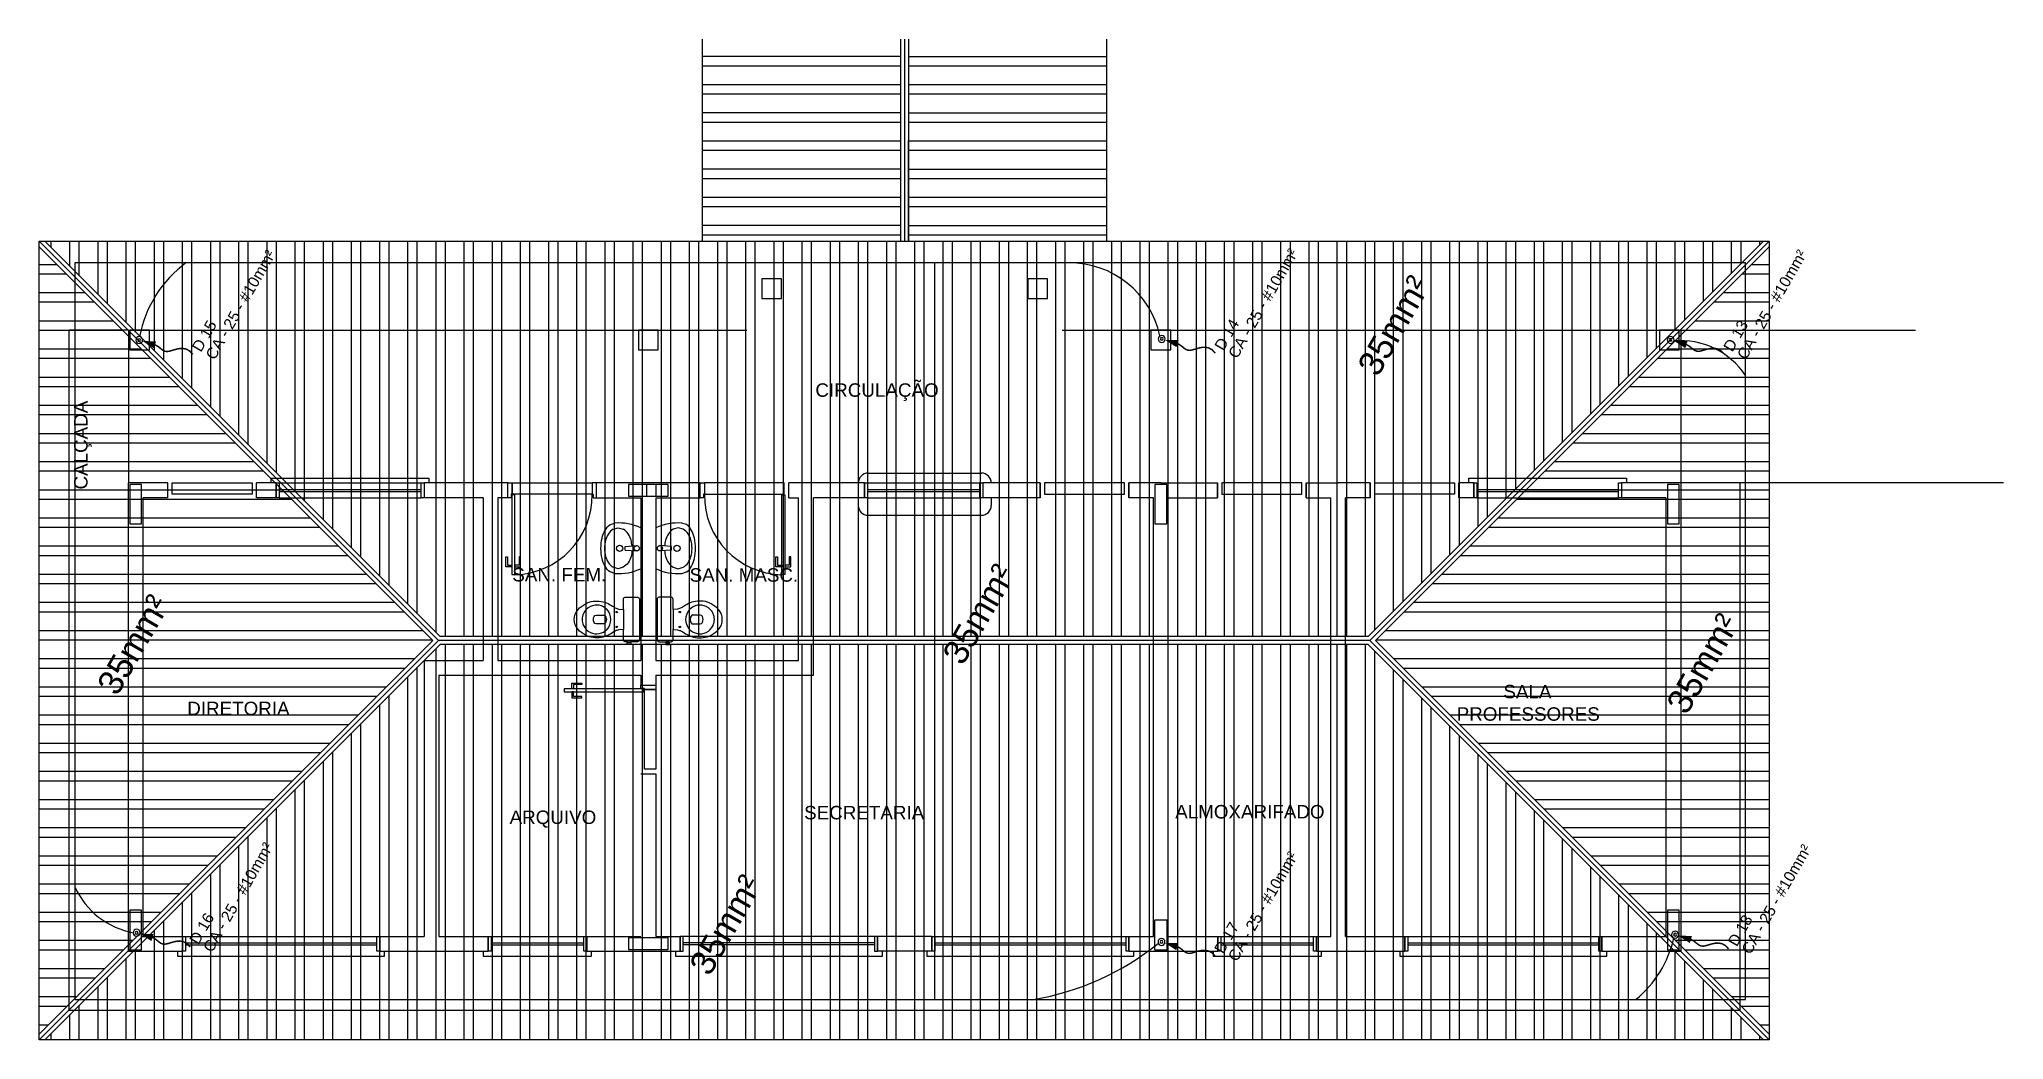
# Model space of a CAD drawing. Extents: x -192 to 167, y 237 to 369.
# Drawn here: x 109.5 to 129.43, y 267.31 to 277.46 of the extents above; entities that cross this region are included whole.
import ezdxf

# ---------------------------------------------------------------- set-up
doc = ezdxf.new("R2010")
doc.units = 0
doc.header["$LTSCALE"] = 0.1
doc.linetypes.add('CONTINU', pattern=[0])
doc.linetypes.add('HIDDEN', pattern=[9.525, 6.35, -3.175])
doc.layers.get('0').update_dxf_attribs({"linetype": 'CONTINUOUS'})
for name, color, linetype in [('01', 1, 'CONTINUOUS'), ('100-txt_t4', 1, 'CONTINUOUS'), ('75-0', 7, 'CONTINUOUS'), ('A-PISOS-NIVEL', 1, 'CONTINUOUS'), ('A-REVESTIMENTO', 8, 'CONTINUOUS'), ('ARQ-MOB-VISTA', 1, 'CONTINU'), ('EST-CONC-CORTE', 6, 'CONTINUOUS'), ('FARADAY', 6, 'HIDDEN'), ('GER_PARA-RAIO', 5, 'PARA-RAIO')]:
    doc.layers.add(name, color=color, linetype=linetype)
doc.styles.add('ESC-50-A20', font='arial.ttf', dxfattribs={"height": 0.1})
doc.styles.get("Standard").update_dxf_attribs({"font": 'ARIALUNI.TTF'})
doc.styles.add('T4', font='arial.ttf')
doc.linetypes.add('PARA-RAIO', pattern='A,0.5,-0.15,["/",Standard,S=0.15,R=0,X=-0.1,Y=-0.075],-0.05', length=0.7)

msp = doc.modelspace()

# ---------------------------------------------------------------- texts
at = {"layer": '100-txt_t4', "style": 'T4'}
for s, p in [('CA - 25 - #10mm²', (111.277, 274.194)), ('CA - 25 - #10mm²', (121.651, 274.207)), ('CA - 25 - #10mm²', (126.814, 274.196)), ('D 15', (111.138, 274.274)), ('D 14', (121.512, 274.287)), ('D 13', (126.675, 274.276)), ('CA - 25 - #10mm²', (111.251, 268.182)), ('CA - 25 - #10mm²', (126.859, 268.162)), ('CA - 25 - #10mm²', (121.649, 268.089)), ('D 16', (111.112, 268.262)), ('D 17', (121.51, 268.169)), ('D 18', (126.72, 268.242))]:
    msp.add_text(s, height=0.1125, rotation=60, dxfattribs=at).set_placement(p)
at = {"layer": 'FARADAY', "color": 2}
for p in [(123.077, 274.019), (118.866, 271.091), (110.288, 270.782), (126.211, 270.59), (116.298, 267.939)]:
    msp.add_text('35mm²', height=0.25, rotation=60, dxfattribs=at).set_placement(p)

# ---------------------------------------------------------------- blocks, each defined once
blk = doc.blocks.new('ADM')
at = {"layer": 'A-REVESTIMENTO'}
h = blk.add_hatch(dxfattribs=at)
h.set_pattern_fill('ANSI32', color=251, scale=0.03, angle=135)
h.set_pattern_definition([(180.00001, (-66.83018, -213.15974), (6e-08, -0.28575), []), (180.00001, (-66.92543, -213.0645), (6e-08, -0.28575), [])])
edge = h.paths.add_edge_path()
edge.add_line((6.728, 0), (6.728, 2.05))
edge.add_line((6.728, 2.05), (8.738, 2.049))
edge.add_line((8.738, 2.049), (8.737, 0))
edge.add_line((8.737, 0), (6.728, 0))
h = blk.add_hatch(dxfattribs=at)
h.set_pattern_fill('ANSI32', color=251, scale=0.03, angle=135)
h.set_pattern_definition([(180.00001, (-64.74018, -213.1605), (6e-08, -0.28575), []), (180.00001, (-64.83543, -213.06526), (6e-08, -0.28575), [])])
edge = h.paths.add_edge_path()
edge.add_line((8.818, -0.001), (8.818, 2.049))
edge.add_line((8.818, 2.049), (10.828, 2.048))
edge.add_line((10.828, 2.048), (10.827, -0.001))
edge.add_line((10.827, -0.001), (8.818, -0.001))
at = {"layer": 'ARQ-MOB-VISTA'}
h = blk.add_hatch(dxfattribs=at)
h.set_pattern_fill('ANSI32', color=251, scale=0.03, angle=135, style=0)
h.set_pattern_definition([(180, (-266.8098, -318.99746), (2e-08, -0.28575), []), (180, (-266.90506, -318.9022), (2e-08, -0.28575), [])])
h.paths.add_polyline_path([(3.993, -4.05), (0, -0.057), (0, -8.043)])
h.paths.add_polyline_path([(17.55, -0.057), (13.557, -4.05), (17.55, -8.043)])
h = blk.add_hatch(dxfattribs=at)
h.set_pattern_fill('ANSI32', color=251, scale=0.03, angle=45, style=0)
h.set_pattern_definition([(90, (-266.8098, -318.99746), (-0.28575, -2e-08), []), (90, (-266.71456, -318.9022), (-0.28575, -2e-08), [])])
h.paths.add_polyline_path([(13.483, -4.09), (4.067, -4.09), (0.057, -8.1), (9.033, -8.1), (17.493, -8.1)])
h.paths.add_polyline_path([(17.493, 0), (6.093, 0), (0.057, 0), (4.067, -4.01), (13.483, -4.01)])
h = blk.add_hatch(dxfattribs=at)
h.set_pattern_fill('ANSI32', color=251, scale=0.03, angle=45, style=0)
h.set_pattern_definition([(90, (-119.50968, -224.96265), (-0.28575, -2e-08), []), (90, (-119.41443, -224.8674), (-0.28575, -2e-08), [])])
h.paths.add_polyline_path([(6.179, -2.467), (6.179, -2.587), (6.379, -2.587), (6.379, -2.467)])
h.paths.add_polyline_path([(5.979, -2.467), (5.979, -2.587), (6.179, -2.587), (6.179, -2.467)])
at = {"layer": '01', "color": 251}
for p, q in [((8.738, 2.05), (8.738, 0)), ((8.778, 2.05), (8.778, 0)), ((8.818, 2.05), (8.818, 0))]:
    blk.add_line(p, q, dxfattribs=at)
for points in [[(6.728, 0), (6.728, 2.05)], [(10.828, 2.05), (10.828, 0)]]:
    blk.add_lwpolyline(points, dxfattribs=at)
at = {"layer": 'A-PISOS-NIVEL', "color": 251}
for p, q in [((8.738, 2.05), (8.737, 0)), ((8.778, 2.05), (8.777, 0)), ((8.818, 2.05), (8.817, 0)), ((4.05, -4.05), (0, 0)), ((3.993, -4.05), (0, -0.057)), ((4.067, -4.01), (0.057, 0)), ((13.483, -4.01), (17.493, 0)), ((13.5, -4.05), (17.55, 0)), ((13.557, -4.05), (17.55, -0.057))]:
    blk.add_line(p, q, dxfattribs=at)
for points in [[(9.033, -8.1), (0, -8.1), (0, 0), (6.093, 0)], [(6.093, 0), (17.55, 0), (17.55, -8.1), (9.033, -8.1)]]:
    blk.add_lwpolyline(points, dxfattribs=at)
at = {"layer": 'ARQ-MOB-VISTA', "color": 251}
for p, q in [((0.304, -2.527), (0.304, -0.902)), ((0.904, -0.902), (0.304, -0.902)), ((0.904, -0.902), (0.904, -2.452)), ((0.904, -0.902), (7.179, -0.902)), ((10.379, -0.902), (16.654, -0.902)), ((16.654, -0.902), (16.654, -2.452)), ((16.654, -0.902), (19.035, -0.902)), ((8.409, -2.352), (9.559, -2.352)), ((0.304, -7.802), (0.304, -2.527)), ((0.904, -7.202), (0.904, -2.452)), ((1.304, -2.452), (0.904, -2.452)), ((1.304, -2.602), (1.304, -2.452)), ((1.304, -2.602), (1.304, -2.452)), ((2.204, -2.602), (2.204, -2.452)), ((2.404, -2.452), (2.204, -2.452)), ((2.204, -2.602), (2.204, -2.452)), ((2.404, -2.452), (2.404, -2.602)), ((2.404, -2.452), (2.404, -2.602)), ((2.404, -2.602), (2.404, -2.452)), ((2.434, -2.452), (3.874, -2.452)), ((2.434, -2.517), (3.874, -2.517)), ((2.434, -2.537), (3.874, -2.537)), ((4.654, -2.452), (3.904, -2.452)), ((3.904, -2.452), (3.904, -2.602)), ((3.904, -2.452), (3.904, -2.602)), ((3.904, -2.452), (3.904, -2.602)), ((3.904, -2.452), (3.904, -2.602)), ((4.754, -2.452), (4.654, -2.452)), ((4.754, -2.602), (4.754, -2.452)), ((4.754, -2.602), (4.754, -2.452)), ((4.799, -2.452), (4.799, -2.567)), ((6.704, -2.452), (5.654, -2.452)), ((5.654, -2.602), (5.654, -2.452)), ((5.654, -2.602), (5.654, -2.452)), ((6.704, -2.602), (6.704, -2.452)), ((6.704, -2.602), (6.704, -2.452)), ((7.604, -2.602), (7.604, -2.452)), ((7.604, -2.602), (7.604, -2.452)), ((8.374, -2.452), (7.604, -2.452)), ((8.309, -2.452), (8.309, -2.452)), ((8.374, -2.452), (8.374, -2.602)), ((8.374, -2.452), (8.374, -2.602)), ((8.374, -2.602), (8.374, -2.452)), ((8.404, -2.452), (9.544, -2.452)), ((8.404, -2.517), (9.544, -2.517)), ((8.404, -2.537), (9.544, -2.537)), ((10.154, -2.452), (9.574, -2.452)), ((9.574, -2.452), (9.574, -2.602)), ((9.574, -2.452), (9.574, -2.602)), ((9.574, -2.452), (9.574, -2.602)), ((9.574, -2.452), (9.574, -2.602)), ((9.659, -2.452), (9.659, -2.452)), ((10.154, -2.602), (10.154, -2.452)), ((10.154, -2.452), (10.154, -2.602)), ((11.379, -2.452), (11.054, -2.452)), ((11.054, -2.602), (11.054, -2.452)), ((11.054, -2.452), (11.054, -2.602)), ((11.379, -2.452), (11.954, -2.452)), ((11.954, -2.602), (11.954, -2.452)), ((11.954, -2.452), (11.954, -2.602)), ((12.854, -2.452), (13.179, -2.452)), ((12.854, -2.602), (12.854, -2.452)), ((12.854, -2.452), (12.854, -2.602)), ((13.504, -2.452), (13.179, -2.452)), ((13.504, -2.602), (13.504, -2.452)), ((13.504, -2.452), (13.504, -2.602)), ((14.554, -2.452), (14.404, -2.452)), ((14.404, -2.602), (14.404, -2.452)), ((14.404, -2.452), (14.404, -2.602)), ((14.554, -2.452), (14.554, -2.602)), ((14.554, -2.452), (14.554, -2.602)), ((14.554, -2.452), (14.554, -2.602)), ((14.584, -2.517), (16.024, -2.517)), ((14.584, -2.537), (16.024, -2.537)), ((16.654, -2.452), (16.054, -2.452)), ((16.054, -2.452), (16.054, -2.602)), ((16.054, -2.452), (16.054, -2.602)), ((19.93, -2.452), (16.654, -2.452)), ((16.654, -2.452), (16.654, -7.202)), ((17.254, -2.452), (17.254, -2.527)), ((17.254, -2.452), (17.254, -2.527)), ((17.254, -2.452), (17.254, -7.802)), ((1.054, -7.052), (1.054, -2.602)), ((1.304, -2.602), (1.054, -2.602)), ((2.404, -2.602), (2.204, -2.602)), ((2.434, -2.602), (3.874, -2.602)), ((4.504, -2.602), (3.904, -2.602)), ((4.504, -2.602), (4.504, -4.252)), ((4.504, -2.602), (4.504, -2.817)), ((4.654, -2.602), (4.654, -4.252)), ((4.754, -2.602), (4.654, -2.602)), ((5.654, -2.602), (6.104, -2.602)), ((6.104, -2.602), (6.104, -4.252)), ((6.104, -2.602), (6.104, -2.817)), ((6.254, -2.602), (6.254, -4.252)), ((6.254, -2.602), (6.254, -2.817)), ((6.254, -2.602), (6.704, -2.602)), ((7.604, -2.602), (7.704, -2.602)), ((7.704, -4.252), (7.704, -2.602)), ((7.854, -4.402), (7.854, -2.602)), ((8.374, -2.602), (7.854, -2.602)), ((7.854, -2.817), (7.854, -2.602)), ((8.309, -2.602), (8.309, -2.68)), ((8.404, -2.602), (9.544, -2.602)), ((8.409, -2.78), (9.559, -2.78)), ((10.154, -2.602), (9.574, -2.602)), ((9.659, -2.602), (9.659, -2.68)), ((11.304, -2.602), (11.054, -2.602)), ((11.304, -7.052), (11.304, -2.602)), ((11.454, -2.602), (11.954, -2.602)), ((11.454, -7.052), (11.454, -2.602)), ((12.854, -2.602), (13.104, -2.602)), ((13.104, -7.052), (13.104, -2.602)), ((13.254, -7.052), (13.254, -2.602)), ((13.504, -2.602), (13.254, -2.602)), ((14.554, -2.602), (14.404, -2.602)), ((14.584, -2.602), (16.024, -2.602)), ((16.504, -2.602), (16.054, -2.602)), ((16.504, -2.602), (16.504, -7.052)), ((5.824, -2.922), (5.875, -2.908)), ((5.875, -2.908), (5.925, -2.922)), ((6.483, -2.908), (6.432, -2.922)), ((6.534, -2.922), (6.483, -2.908)), ((5.944, -3.096), (6.062, -3.087)), ((5.944, -3.132), (5.944, -3.096)), ((5.944, -3.132), (6.062, -3.141)), ((6.414, -3.096), (6.296, -3.087)), ((6.414, -3.132), (6.296, -3.141)), ((6.414, -3.132), (6.414, -3.096)), ((5.875, -3.322), (5.824, -3.307)), ((6.483, -3.322), (6.534, -3.307)), ((4.05, -4.05), (0, -8.1)), ((3.993, -4.05), (0, -8.043)), ((4.067, -4.09), (0.057, -8.1)), ((13.5, -4.05), (4.05, -4.05)), ((13.483, -4.01), (4.067, -4.01)), ((13.483, -4.09), (4.067, -4.09)), ((13.483, -4.09), (17.493, -8.1)), ((13.5, -4.05), (17.55, -8.1)), ((13.557, -4.05), (17.55, -8.043)), ((3.904, -4.252), (4.504, -4.252)), ((3.904, -4.252), (3.904, -7.052)), ((4.654, -4.252), (6.104, -4.252)), ((6.254, -4.252), (7.704, -4.252)), ((4.054, -4.402), (4.579, -4.402)), ((4.054, -4.402), (4.054, -7.052)), ((4.579, -4.402), (6.104, -4.402)), ((6.104, -4.402), (6.104, -4.502)), ((6.104, -4.502), (6.254, -4.502)), ((6.254, -4.547), (6.139, -4.547)), ((6.254, -4.402), (7.854, -4.402)), ((6.254, -4.402), (6.254, -4.502)), ((6.104, -5.402), (6.254, -5.402)), ((6.254, -5.402), (6.254, -7.052)), ((1.054, -7.052), (1.454, -7.052)), ((1.454, -7.052), (1.454, -7.202)), ((1.454, -7.202), (1.454, -7.052)), ((1.454, -7.052), (1.454, -7.202)), ((1.484, -7.052), (3.424, -7.052)), ((1.484, -7.117), (3.424, -7.117)), ((1.484, -7.137), (3.424, -7.137)), ((3.454, -7.052), (3.454, -7.202)), ((3.454, -7.202), (3.454, -7.052)), ((3.454, -7.052), (3.454, -7.202)), ((3.455, -7.052, 1.89), (3.904, -7.052)), ((4.054, -7.052), (4.554, -7.052)), ((4.554, -7.202, -0.848), (4.554, -7.052, -0.848)), ((4.554, -7.052, -0.848), (4.554, -7.202, -0.848)), ((4.584, -7.052, -0.848), (5.524, -7.052, -0.848)), ((4.584, -7.117, -0.848), (5.524, -7.117, -0.848)), ((4.584, -7.137, -0.848), (5.524, -7.137, -0.848)), ((5.554, -7.052, -0.848), (6.104, -7.052)), ((5.554, -7.202, -0.848), (5.554, -7.052, -0.848)), ((5.554, -7.052, -0.848), (5.554, -7.202, -0.848)), ((6.254, -7.052), (6.504, -7.052)), ((6.504, -7.052), (6.504, -7.202)), ((6.504, -7.202), (6.504, -7.052)), ((6.504, -7.052), (6.504, -7.202)), ((8.474, -7.052), (6.534, -7.052)), ((8.474, -7.117), (6.534, -7.117)), ((8.474, -7.137), (6.534, -7.137)), ((9.056, -7.052), (8.504, -7.052)), ((8.504, -7.052), (8.504, -7.202)), ((8.504, -7.202), (8.504, -7.052)), ((8.504, -7.052), (8.504, -7.202)), ((9.056, -7.052), (9.056, -7.202)), ((9.056, -7.202), (9.056, -7.052)), ((9.056, -7.052), (9.056, -7.202)), ((9.086, -7.052), (11.026, -7.052)), ((9.086, -7.117), (11.026, -7.117)), ((9.086, -7.137), (11.026, -7.137)), ((11.056, -7.052), (11.304, -7.052)), ((11.056, -7.052), (11.056, -7.202)), ((11.056, -7.202), (11.056, -7.052)), ((11.056, -7.052), (11.056, -7.202)), ((11.454, -7.052), (11.959, -7.052, 0.728)), ((11.959, -7.202), (11.959, -7.052)), ((11.959, -7.052), (11.959, -7.202)), ((11.989, -7.052), (12.929, -7.052)), ((11.989, -7.117), (12.929, -7.117)), ((11.989, -7.137), (12.929, -7.137)), ((12.959, -7.052, 0.728), (13.104, -7.052)), ((12.959, -7.202), (12.959, -7.052)), ((12.959, -7.052), (12.959, -7.202)), ((13.254, -7.052), (13.854, -7.052)), ((13.854, -7.052), (13.854, -7.202)), ((13.854, -7.202), (13.854, -7.052)), ((13.854, -7.052), (13.854, -7.202)), ((13.884, -7.052), (15.824, -7.052)), ((13.884, -7.117), (15.824, -7.117)), ((13.884, -7.137), (15.824, -7.137)), ((15.854, -7.052), (16.504, -7.052)), ((15.854, -7.052), (15.854, -7.202)), ((15.854, -7.202), (15.854, -7.052)), ((15.854, -7.052), (15.854, -7.202)), ((0.904, -7.202), (1.454, -7.202)), ((3.454, -7.202), (4.554, -7.202, -0.848)), ((5.554, -7.202, -0.848), (6.506, -7.202)), ((9.056, -7.202), (8.504, -7.202)), ((11.056, -7.202), (11.379, -7.202)), ((11.379, -7.202), (11.959, -7.202, 0.728)), ((12.959, -7.202, 0.728), (13.854, -7.202)), ((15.854, -7.202), (16.654, -7.202)), ((0.304, -7.802), (17.254, -7.802))]:
    blk.add_line(p, q, dxfattribs=at)
for points in [[(7.331, -0.38), (7.331, -0.58), (7.531, -0.58), (7.531, -0.38)], [(10.03, -0.381), (10.03, -0.581), (10.23, -0.581), (10.23, -0.381)], [(0.919, -1.102), (1.119, -1.102), (1.119, -0.902), (0.919, -0.902)], [(6.079, -1.102), (6.279, -1.102), (6.279, -0.902), (6.079, -0.902)], [(11.279, -1.102), (11.479, -1.102), (11.479, -0.902), (11.279, -0.902)], [(16.439, -1.102), (16.639, -1.102), (16.639, -0.902), (16.439, -0.902)], [(0.919, -2.867), (1.039, -2.867), (1.039, -2.467), (0.919, -2.467)], [(1.349, -2.567), (1.349, -2.452), (2.159, -2.452), (2.159, -2.567)], [(2.404, -2.452), (2.434, -2.452), (2.434, -2.602), (2.404, -2.602)], [(3.874, -2.452), (3.904, -2.452), (3.904, -2.602), (3.874, -2.602)], [(4.789, -2.567), (4.789, -2.602), (4.754, -2.602), (4.754, -2.452), (4.799, -2.452), (4.799, -2.567)], [(4.794, -2.572), (4.794, -3.382), (4.824, -3.382), (4.824, -2.572)], [(4.799, -2.567), (4.799, -2.452), (5.609, -2.452), (5.609, -2.567)], [(5.619, -2.567), (5.619, -2.602), (5.654, -2.602), (5.654, -2.452), (5.609, -2.452), (5.609, -2.567)], [(5.979, -2.587), (6.379, -2.587), (6.379, -2.467), (5.979, -2.467)], [(6.739, -2.567), (6.739, -2.602), (6.704, -2.602), (6.704, -2.452), (6.749, -2.452), (6.749, -2.567)], [(7.559, -2.567), (7.559, -2.452), (6.749, -2.452), (6.749, -2.567)], [(7.564, -2.572), (7.564, -3.382), (7.534, -3.382), (7.534, -2.572)], [(8.374, -2.452), (8.404, -2.452), (8.404, -2.602), (8.374, -2.602)], [(9.544, -2.452), (9.574, -2.452), (9.574, -2.602), (9.544, -2.602)], [(11.009, -2.567), (11.009, -2.452), (10.199, -2.452), (10.199, -2.567)], [(11.319, -2.867), (11.439, -2.867), (11.439, -2.467), (11.319, -2.467)], [(12.809, -2.567), (12.809, -2.452), (11.999, -2.452), (11.999, -2.567)], [(13.549, -2.567), (13.549, -2.452), (14.359, -2.452), (14.359, -2.567)], [(14.554, -2.452), (14.584, -2.452), (14.584, -2.602), (14.554, -2.602)], [(16.024, -2.452), (16.054, -2.452), (16.054, -2.602), (16.024, -2.602)], [(16.519, -2.867), (16.639, -2.867), (16.639, -2.467), (16.519, -2.467)], [(4.749, -3.287), (4.794, -3.287), (4.794, -3.302), (4.734, -3.302), (4.734, -3.202), (4.749, -3.202)], [(4.869, -3.287), (4.824, -3.287), (4.824, -3.302), (4.884, -3.302), (4.884, -3.202), (4.869, -3.202)], [(7.489, -3.287), (7.534, -3.287), (7.534, -3.302), (7.474, -3.302), (7.474, -3.202), (7.489, -3.202)], [(7.489, -3.287), (7.534, -3.287), (7.534, -3.302), (7.474, -3.302), (7.474, -3.202), (7.489, -3.202)], [(7.609, -3.287), (7.564, -3.287), (7.564, -3.302), (7.624, -3.302), (7.624, -3.202), (7.609, -3.202)], [(6.134, -4.542), (5.324, -4.542), (5.324, -4.572), (6.134, -4.572)], [(5.419, -4.497), (5.419, -4.542), (5.404, -4.542), (5.404, -4.482), (5.504, -4.482), (5.504, -4.497)], [(5.419, -4.617), (5.419, -4.572), (5.404, -4.572), (5.404, -4.632), (5.504, -4.632), (5.504, -4.617)], [(6.139, -4.537), (6.104, -4.537), (6.104, -4.502), (6.254, -4.502), (6.254, -4.547), (6.139, -4.547)], [(6.139, -4.547), (6.254, -4.547), (6.254, -5.357), (6.139, -5.357)], [(0.919, -7.187), (1.039, -7.187), (1.039, -6.787), (0.919, -6.787)], [(16.519, -7.187), (16.639, -7.187), (16.639, -6.787), (16.519, -6.787)], [(1.454, -7.052), (1.484, -7.052), (1.484, -7.202), (1.454, -7.202)], [(3.424, -7.052), (3.454, -7.052), (3.454, -7.202), (3.424, -7.202)], [(5.979, -7.186), (6.379, -7.186), (6.379, -7.066), (5.979, -7.066)], [(6.534, -7.052), (6.504, -7.052), (6.504, -7.202), (6.534, -7.202)], [(8.504, -7.052), (8.474, -7.052), (8.474, -7.202), (8.504, -7.202)], [(9.056, -7.052), (9.086, -7.052), (9.086, -7.202), (9.056, -7.202)], [(11.026, -7.052), (11.056, -7.052), (11.056, -7.202), (11.026, -7.202)], [(11.959, -7.052), (11.989, -7.052), (11.989, -7.202), (11.959, -7.202)], [(12.929, -7.052), (12.959, -7.052), (12.959, -7.202), (12.929, -7.202)], [(13.854, -7.052), (13.884, -7.052), (13.884, -7.202), (13.854, -7.202)], [(15.824, -7.052), (15.854, -7.052), (15.854, -7.202), (15.824, -7.202)]]:
    blk.add_lwpolyline(points, close=True, dxfattribs=at)
for points in [[(2.354, -2.452), (2.354, -2.402), (3.954, -2.402), (3.954, -2.452)], [(14.504, -2.452), (14.504, -2.402), (16.104, -2.402), (16.104, -2.452)], [(5.926, -3.734), (5.926, -3.837), (5.926, -3.939)], [(6.431, -3.734), (6.431, -3.837), (6.431, -3.939)], [(5.968, -4.062), (5.998, -4.062)], [(5.998, -4.073), (5.968, -4.073)], [(6.39, -4.062), (6.36, -4.062)], [(6.36, -4.073), (6.39, -4.073)], [(1.404, -7.202), (1.404, -7.252), (3.504, -7.252), (3.504, -7.202)], [(6.454, -7.202), (6.454, -7.252), (8.554, -7.252), (8.554, -7.202)], [(9.006, -7.202), (9.006, -7.252), (11.106, -7.252), (11.106, -7.202)], [(11.909, -7.203), (11.909, -7.253), (13.009, -7.252), (13.009, -7.202)], [(13.804, -7.202), (13.804, -7.252), (15.904, -7.252), (15.904, -7.202)]]:
    blk.add_lwpolyline(points, dxfattribs=at)
for points in [[(5.839, -3.371), (5.791, -3.355, -0.105935), (5.74, -3.296, -0.069568), (5.71, -3.218, -0.055787), (5.699, -3.115, -0.055787), (5.71, -3.011, -0.069568), (5.74, -2.933, -0.105935), (5.791, -2.874), (5.839, -2.858)], [(6.519, -3.371), (6.567, -3.355, 0.105935), (6.618, -3.296, 0.069568), (6.647, -3.218, 0.055787), (6.659, -3.115, 0.055787), (6.647, -3.011, 0.069568), (6.618, -2.933, 0.105935), (6.567, -2.874), (6.519, -2.858)], [(6.014, -3.137, -0.04979), (6.004, -3.197, -0.08069), (5.974, -3.261, -0.107047), (5.925, -3.307), (5.875, -3.322)], [(6.344, -3.137, 0.04979), (6.354, -3.197, 0.08069), (6.384, -3.261, 0.107047), (6.432, -3.307), (6.483, -3.322)]]:
    blk.add_lwpolyline(points, format="xyb", dxfattribs=at)
for points in [[(5.428, -3.837, -0.182004), (5.466, -3.737, -0.098298), (5.541, -3.678, -0.085166), (5.621, -3.652, -0.08648), (5.701, -3.654, -0.067868), (5.771, -3.676, -0.06199), (5.828, -3.71, 0.060779), (5.861, -3.726, 0.023796), (5.881, -3.731), (5.926, -3.734), (5.926, -3.63, -0.424217), (5.945, -3.612), (5.968, -3.612), (5.998, -3.612), (6.071, -3.612, -0.418036), (6.089, -3.629), (6.089, -3.837), (6.089, -4.044, -0.418036), (6.071, -4.062), (5.998, -4.062), (5.998, -4.073), (6.001, -4.073), (6.001, -4.089), (5.983, -4.089), (5.965, -4.089), (5.965, -4.073), (5.968, -4.073), (5.968, -4.062), (5.945, -4.062, -0.424217), (5.926, -4.044), (5.926, -3.939), (5.881, -3.943, 0.023796), (5.861, -3.947, 0.060779), (5.828, -3.963, -0.06199), (5.771, -3.997, -0.067868), (5.701, -4.019, -0.08648), (5.621, -4.021, -0.085166), (5.541, -3.996, -0.098298), (5.466, -3.937, -0.182004)], [(6.93, -3.837, 0.182004), (6.892, -3.737, 0.098298), (6.817, -3.678, 0.085166), (6.737, -3.652, 0.08648), (6.657, -3.654, 0.067868), (6.587, -3.676, 0.06199), (6.53, -3.71, -0.060779), (6.497, -3.726, -0.023796), (6.477, -3.731), (6.431, -3.734), (6.431, -3.63, 0.424217), (6.412, -3.612), (6.39, -3.612), (6.36, -3.612), (6.287, -3.612, 0.418036), (6.269, -3.629), (6.269, -3.837), (6.269, -4.044, 0.418036), (6.287, -4.062), (6.36, -4.062), (6.36, -4.073), (6.357, -4.073), (6.357, -4.089), (6.375, -4.089), (6.393, -4.089), (6.393, -4.073), (6.39, -4.073), (6.39, -4.062), (6.412, -4.062, 0.424217), (6.431, -4.044), (6.431, -3.939), (6.477, -3.943, -0.023796), (6.497, -3.947, -0.060779), (6.53, -3.963, 0.06199), (6.587, -3.997, 0.067868), (6.657, -4.019, 0.08648), (6.737, -4.021, 0.085166), (6.817, -3.996, 0.098298), (6.892, -3.937, 0.182004)], [(5.629, -3.807, -0.276984), (5.651, -3.792), (5.736, -3.792, -0.393258), (5.736, -3.881), (5.651, -3.881, -0.276984), (5.629, -3.867, -0.2)], [(6.729, -3.807, 0.276984), (6.707, -3.792), (6.622, -3.792, 0.393258), (6.622, -3.881), (6.707, -3.881, 0.276984), (6.729, -3.867, 0.2)]]:
    blk.add_lwpolyline(points, format="xyb", close=True, dxfattribs=at)
at = {"layer": 'ARQ-MOB-VISTA', "color": 251, "elevation": -0.848}
for points in [[(4.554, -7.052), (4.584, -7.052), (4.584, -7.202), (4.554, -7.202)], [(5.524, -7.052), (5.554, -7.052), (5.554, -7.202), (5.524, -7.202)]]:
    blk.add_lwpolyline(points, close=True, dxfattribs=at)
blk.add_lwpolyline([(4.504, -7.203), (4.504, -7.253), (5.604, -7.252), (5.604, -7.202)], dxfattribs=at)
at = {"layer": 'ARQ-MOB-VISTA', "color": 251}
for centre, radius in [((5.888, -3.115), 0.0313), ((6.062, -3.114), 0.027), ((6.296, -3.114), 0.027), ((6.47, -3.115), 0.0313), ((5.859, -3.762), 0.0075), ((6.499, -3.762), 0.0075), ((5.859, -3.912), 0.0075), ((6.499, -3.912), 0.0075)]:
    blk.add_circle(centre, radius, dxfattribs=at)
for centre, radius, start, end in [((8.409, -2.452), 0.1, 90, 180), ((9.559, -2.452), 0.1, 0, 90), ((4.805, -2.579, 0.02), 0.804, 271.3268, 0.8216), ((7.552, -2.579, 0.02), 0.804, 179.1784, 268.6732), ((8.409, -2.68), 0.1, 180, 270), ((9.559, -2.68), 0.1, 270, 0), ((5.958, -3.092), 0.22, 145.8575, 164.3104), ((5.907, -3.057), 0.159, 121.4172, 145.8575), ((5.875, -3.399), 0.542, 65.0201, 93.7898), ((5.843, -3.057), 0.159, 34.1425, 58.5828), ((5.792, -3.092), 0.22, 15.6896, 34.1425), ((6.483, -3.399), 0.542, 86.2103, 114.9799), ((6.566, -3.092), 0.22, 145.8575, 164.3104), ((6.515, -3.057), 0.159, 121.4172, 145.8575), ((6.451, -3.057), 0.159, 34.1425, 58.5828), ((6.4, -3.092), 0.22, 15.6896, 34.1425), ((6.039, -3.115), 0.304, 164.3104, 180), ((6.039, -3.115), 0.304, 180, 195.6896), ((5.711, -3.115), 0.304, 4.5147, 15.6896), ((6.647, -3.115), 0.304, 164.3104, 175.4853), ((6.319, -3.115), 0.304, 0, 15.6896), ((6.319, -3.115), 0.304, 344.3104, 0), ((5.958, -3.137), 0.22, 195.6896, 214.1425), ((5.907, -3.172), 0.159, 214.1425, 238.5828), ((5.875, -2.83), 0.542, 266.2103, 294.9799), ((6.483, -2.83), 0.542, 245.0201, 273.7898), ((6.451, -3.172), 0.159, 301.4172, 325.8575), ((6.4, -3.137), 0.22, 325.8575, 344.3104), ((5.658, -3.838), 0.15, 155.5324, 179.3097), ((5.657, -3.84), 0.15, 115.9856, 154.8271), ((5.655, -3.846), 0.155, 80.2788, 114.2845), ((5.656, -3.833), 0.142, 42.9857, 79.8951), ((5.651, -3.837), 0.149, 0.3748, 42.7332), ((6.707, -3.837), 0.149, 137.2668, 179.6252), ((6.702, -3.833), 0.142, 100.1049, 137.0143), ((6.703, -3.846), 0.155, 65.7155, 99.7212), ((6.701, -3.84), 0.15, 25.1729, 64.0144), ((6.7, -3.838), 0.15, 0.6903, 24.4676), ((5.658, -3.835), 0.15, 180.6903, 204.4676), ((5.657, -3.833), 0.15, 205.1729, 244.0144), ((5.655, -3.827), 0.155, 245.7155, 279.7212), ((5.656, -3.84), 0.142, 280.1049, 317.0143), ((5.651, -3.836), 0.149, 317.2668, 359.6252), ((6.707, -3.836), 0.149, 180.3748, 222.7332), ((6.702, -3.84), 0.142, 222.9857, 259.8951), ((6.703, -3.827), 0.155, 260.2788, 294.2845), ((6.701, -3.833), 0.15, 295.9856, 334.8271), ((6.7, -3.835), 0.15, 335.5324, 359.3097)]:
    blk.add_arc(centre, radius, start, end, dxfattribs=at)
at = {"layer": 'ARQ-MOB-VISTA', "color": 251, "style": 'ESC-50-A20'}
blk.add_text('CALÇADA', height=0.1365, rotation=90, dxfattribs=at).set_placement((0.49, -2.518))
at = {"layer": 'ARQ-MOB-VISTA', "color": 251, "char_height": 0.13653, "attachment_point": 1, "style": 'ESC-50-A20'}
for s, insert in [('\\pi0.6646;CIRCULAÇÃO      ', (7.21, -1.441)), ('\\pi0.51025;SAN. FEM.      ', (4.289, -3.314)), ('\\pi0.43603;SAN. MASC.      ', (6.162, -3.317)), ('\\pi0.8196;SALA\\P\\pi0.34563;PROFESSORES      ', (14.035, -4.5)), ('\\pi0.54727;DIRETORIA      ', (0.954, -4.671)), ('\\pi0.62378;ARQUIVO      ', (4.148, -5.775)), ('\\pi0.45404;SECRETARIA      ', (7.306, -5.728)), ('\\pi0.30582;ALMOXARIFADO', (11.219, -5.719))]:
    blk.add_mtext_dynamic_manual_height_columns(s, width=2.70678, gutter_width=1, heights=[0], dxfattribs=dict(at, insert=insert))
blk = doc.blocks.new('cadnic01000124')
at = {"color": 10, "const_width": 0.0533}
blk.add_lwpolyline([(0.301, 0.301), (0.39, 0.381), (0.453, 0.463), (0.497, 0.542), (0.53, 0.619), (0.56, 0.69), (0.593, 0.752), (0.638, 0.805), (0.702, 0.846), (0.79, 0.874), (0.897, 0.896), (1.014, 0.921), (1.133, 0.956), (1.245, 1.01), (1.343, 1.091), (1.417, 1.208), (1.46, 1.368)], dxfattribs=at)
at = {"color": 10}
blk.add_lwpolyline([(0.088, 0.088, 0, 0.267, 0), (0.422, 0.422, 0.02, 0.02, 0)], format="xyseb", dxfattribs=at)
at = {"color": 2}
blk.add_circle((0, 0), 0.125, dxfattribs=at)
at = {"color": 3}
blk.add_circle((0, 0), 0.05, dxfattribs=at)

# ---------------------------------------------------------------- linework, layer by layer
at = {"layer": 'EST-CONC-CORTE', "color": 252}
msp.add_lwpolyline([(120.943, 268.217), (120.943, 268.517), (120.813, 268.517), (120.813, 268.217)], close=True, dxfattribs=at)
at = {"layer": 'GER_PARA-RAIO'}
msp.add_line((118.585, 267.714), (118.585, 275.189), dxfattribs=at)
msp.add_lwpolyline([(126.808, 275.189), (109.858, 275.189), (109.858, 267.714), (126.808, 267.714)], close=True, dxfattribs=at)
for centre, radius, start, end in [((111.712, 274.208), 1.219, 126.3781, 169.1046), ((119.944, 274.242), 0.947, 12.5109, 90.118), ((126.151, 273.61), 0.788, 33.4607, 94.9736), ((110.606, 269.198), 0.822, 204.4724, 259.6414), ((119.141, 270.389), 2.711, 279.4255, 309.0363), ((124.992, 268.578), 1.115, 309.2774, 347.6098)]:
    msp.add_arc(centre, radius, start, end, dxfattribs=at)

# ---------------------------------------------------------------- block references
at = {"layer": '75-0', "xscale": -0.2812499999999999, "yscale": 0.28125, "zscale": 0.28125, "rotation": 208.2189426438021}
for p in [(120.886, 274.416), (110.512, 274.404), (126.049, 274.406), (110.486, 268.391), (120.884, 268.298), (126.094, 268.371)]:
    msp.add_blockref('cadnic01000124', p, dxfattribs=at)
at = {"layer": 'GER_PARA-RAIO'}
msp.add_blockref('ADM', (109.498, 275.406), dxfattribs=at)

msp.set_redraw_order([(e.dxf.handle, doc.entitydb.next_handle()) for e in msp.query("TEXT MTEXT ATTDEF DIMENSION ARC_DIMENSION")])  # texts and dimensions are drawn at this point

doc.saveas('drawing.dxf')
